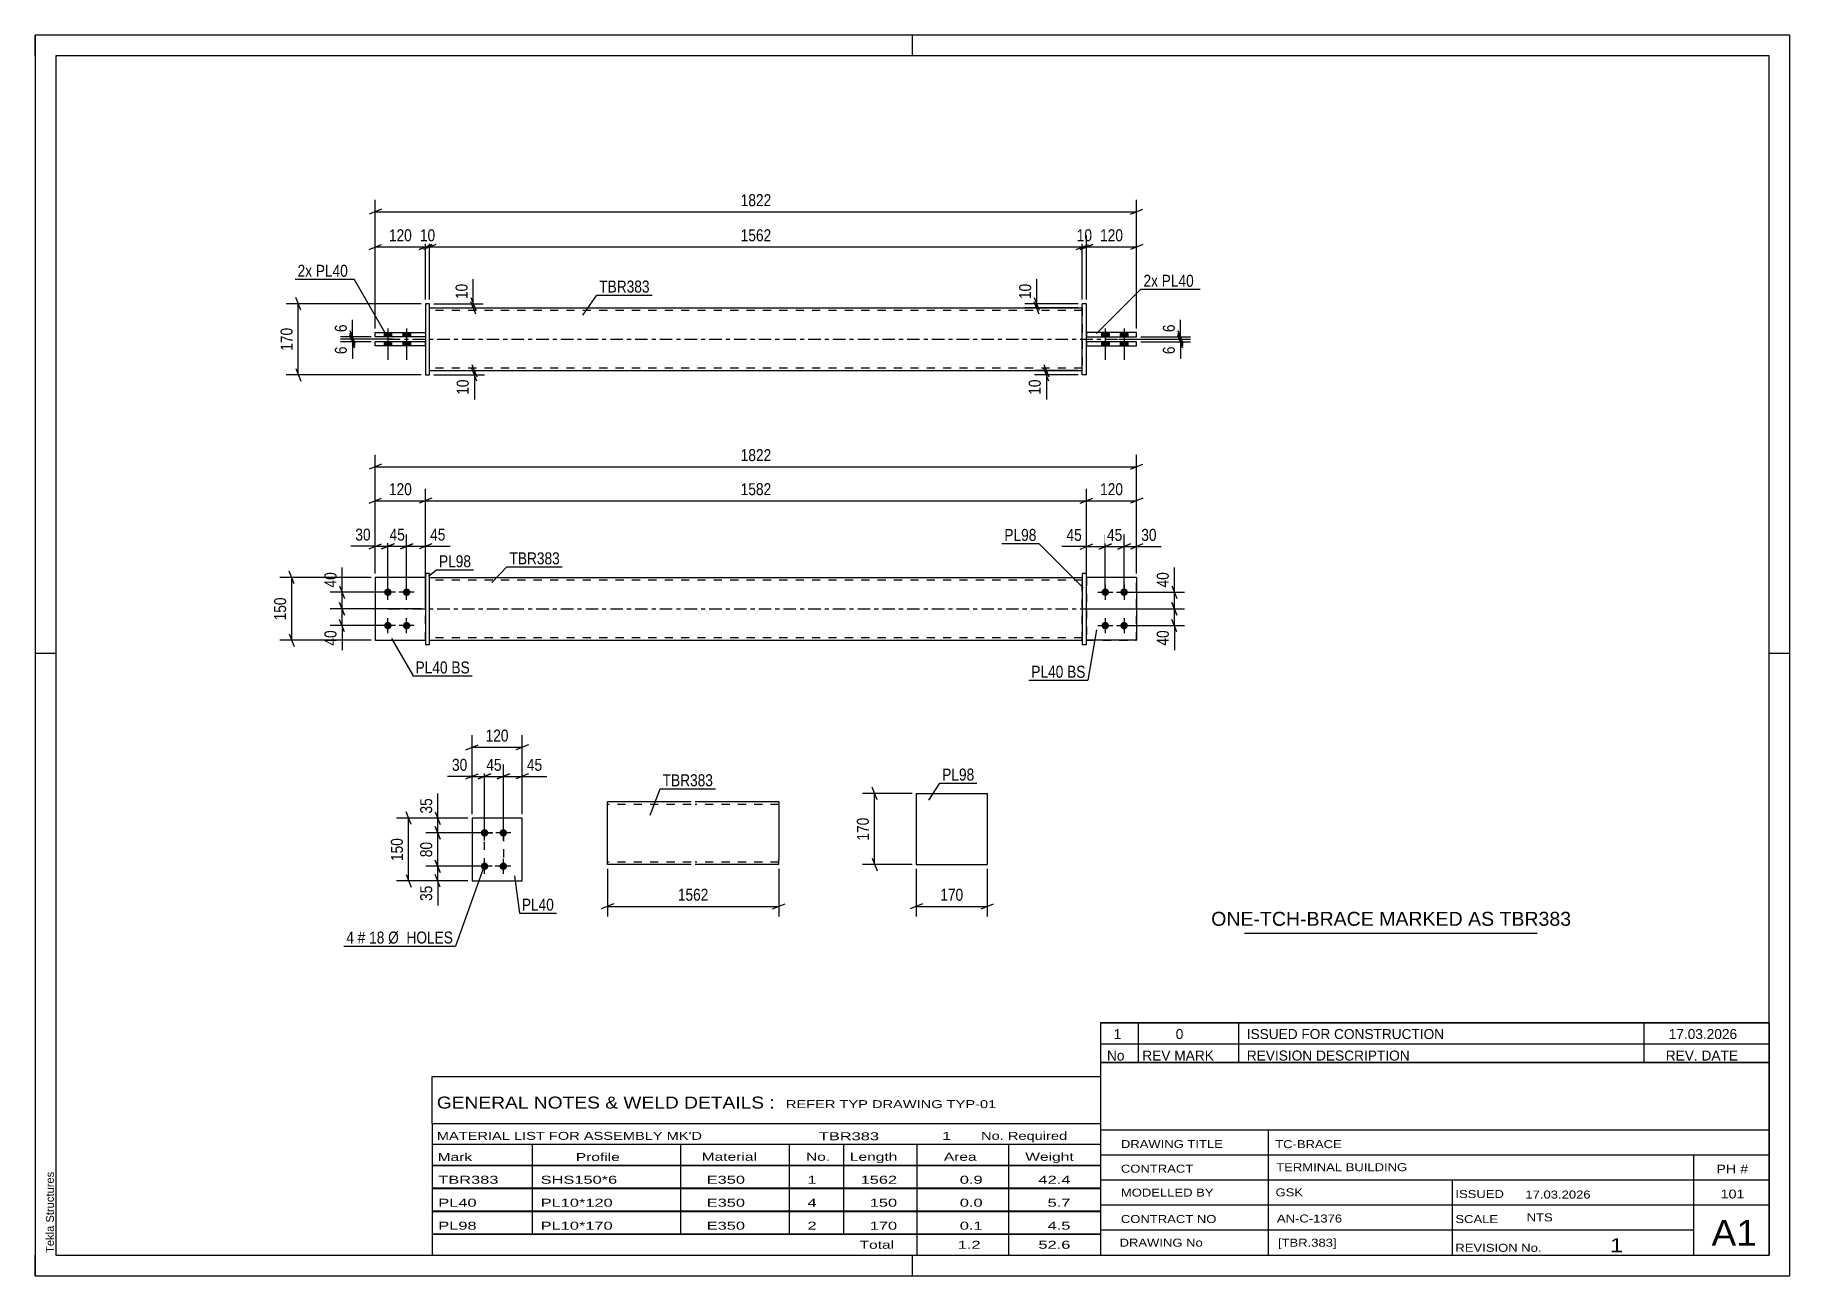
# Model space of a CAD drawing. Header units: millimetres. Extents: x 0 to 420, y 0 to 297.
import ezdxf

# ---------------------------------------------------------------- set-up
doc = ezdxf.new("R2010")
doc.units = ezdxf.units.MM
doc.linetypes.add('DXK_LINE_DOT2', pattern=[3.9198, 1.9599, -1.9599])
doc.linetypes.add('DXK_LINE_DOT3', pattern=[5.9187, 2.979, -0.9799, 0.9799, -0.9799])
doc.styles.add('Arial', font='ARIAL.TTF', dxfattribs={"height": 0.2})
doc.styles.add('Arial Narrow', font='ARIALN.TTF', dxfattribs={"height": 0.2})

# ---------------------------------------------------------------- blocks, each defined once
blk = doc.blocks.new('Unknown-580569958-1163')
at = {"color": 5, "linetype": 'Continuous'}
for p, q in [((420, 297), (0, 297)), ((0, 297), (0, 0)), ((0, 292), (0, 297)), ((210, 292), (210, 297)), ((420, 0), (420, 297)), ((415, 292), (5, 292)), ((5, 292), (5, 5)), ((415, 5), (415, 292)), ((5, 149), (0, 149)), ((420, 149), (415, 149)), ((0, 0), (0, 5)), ((5, 5), (415, 5)), ((210, 0), (210, 5)), ((0, 0), (420, 0))]:
    blk.add_line(p, q, dxfattribs=at)
at = {"color": 174, "linetype": 'Continuous', "style": 'Arial'}
blk.add_text('Tekla Structures', height=1.9102, rotation=90, dxfattribs=at).set_placement((4.5, 5.5))
blk = doc.blocks.new('Part-580569958-1818 - 1792')
at = {"color": 7, "linetype": 'DXK_LINE_DOT2'}
for p, q in [((93.43, 167.15), (81.43, 167.15)), ((81.43, 167.15), (81.43, 152.15)), ((93.43, 152.15), (93.43, 167.15)), ((81.43, 152.15), (93.43, 152.15))]:
    blk.add_line(p, q, dxfattribs=at)
blk = doc.blocks.new('Part-580569958-1803 - 1792')
at = {"color": 7, "linetype": 'DXK_LINE_DOT2'}
for p, q in [((263.64, 167.15), (251.64, 167.15)), ((251.64, 167.15), (251.64, 152.15)), ((263.64, 152.15), (263.64, 167.15)), ((251.64, 152.15), (263.64, 152.15))]:
    blk.add_line(p, q, dxfattribs=at)
blk = doc.blocks.new('Bolt-580569958-1795 - 1792')
at = {"linetype": 'Continuous'}
for points in [[(256.14, 164.55, -1), (256.14, 162.75, -1)], [(260.64, 164.55, -1), (260.64, 162.75, -1)], [(256.14, 156.55, -1), (256.14, 154.75, -1)], [(260.64, 156.55, -1), (260.64, 154.75, -1)]]:
    blk.add_hatch(color=1, dxfattribs=at).paths.add_polyline_path(points)
at = {"color": 1, "linetype": 'Continuous'}
for p, q in [((256.14, 165.45), (256.14, 161.85)), ((260.64, 165.45), (260.64, 161.85)), ((254.34, 163.65), (257.94, 163.65)), ((258.84, 163.65), (262.44, 163.65)), ((254.34, 155.65), (257.94, 155.65)), ((256.14, 157.45), (256.14, 153.85)), ((258.84, 155.65), (262.44, 155.65)), ((260.64, 157.45), (260.64, 153.85))]:
    blk.add_line(p, q, dxfattribs=at)
blk = doc.blocks.new('Bolt-580569958-1798 - 1792')
at = {"linetype": 'Continuous'}
for points in [[(84.43, 162.75, -1), (84.43, 164.55, -1)], [(88.93, 162.75, -1), (88.93, 164.55, -1)], [(84.43, 154.75, -1), (84.43, 156.55, -1)], [(88.93, 154.75, -1), (88.93, 156.55, -1)]]:
    blk.add_hatch(color=1, dxfattribs=at).paths.add_polyline_path(points)
at = {"color": 1, "linetype": 'Continuous'}
for p, q in [((84.43, 161.85), (84.43, 165.45)), ((88.93, 161.85), (88.93, 165.45)), ((86.23, 163.65), (82.63, 163.65)), ((90.73, 163.65), (87.13, 163.65)), ((86.23, 155.65), (82.63, 155.65)), ((84.43, 153.85), (84.43, 157.45)), ((90.73, 155.65), (87.13, 155.65)), ((88.93, 153.85), (88.93, 157.45))]:
    blk.add_line(p, q, dxfattribs=at)
blk = doc.blocks.new('Part-580569958-1808 - 1792')
at = {"color": 2, "linetype": 'Continuous'}
for p, q in [((263.64, 167.15), (251.64, 167.15)), ((263.64, 167.15), (263.64, 152.15)), ((263.64, 152.15), (251.64, 152.15))]:
    blk.add_line(p, q, dxfattribs=at)
at = {"color": 7, "linetype": 'DXK_LINE_DOT2'}
blk.add_line((251.64, 167.15), (251.64, 152.15), dxfattribs=at)
blk = doc.blocks.new('Part-580569958-1813 - 1792')
at = {"color": 2, "linetype": 'Continuous'}
for p, q in [((251.64, 168.15), (250.64, 168.15)), ((250.64, 168.15), (250.64, 151.15)), ((251.64, 151.15), (251.64, 168.15)), ((250.64, 151.15), (251.64, 151.15))]:
    blk.add_line(p, q, dxfattribs=at)
blk = doc.blocks.new('Part-580569958-1823 - 1792')
at = {"color": 2, "linetype": 'Continuous'}
for p, q in [((93.43, 167.15), (81.43, 167.15)), ((81.43, 167.15), (81.43, 152.15)), ((81.43, 152.15), (93.43, 152.15))]:
    blk.add_line(p, q, dxfattribs=at)
at = {"color": 7, "linetype": 'DXK_LINE_DOT2'}
blk.add_line((93.43, 152.15), (93.43, 167.15), dxfattribs=at)
blk = doc.blocks.new('Part-580569958-1828 - 1792')
at = {"color": 2, "linetype": 'Continuous'}
for p, q in [((94.43, 168.15), (93.43, 168.15)), ((93.43, 168.15), (93.43, 151.15)), ((94.43, 151.15), (94.43, 168.15)), ((93.43, 151.15), (94.43, 151.15))]:
    blk.add_line(p, q, dxfattribs=at)
blk = doc.blocks.new('Part-580569958-1833 - 1792')
at = {"color": 2, "linetype": 'Continuous'}
for p, q in [((94.43, 167.15), (250.64, 167.15)), ((94.43, 152.15), (250.64, 152.15))]:
    blk.add_line(p, q, dxfattribs=at)
at = {"color": 7, "linetype": 'DXK_LINE_DOT2'}
for p, q in [((94.43, 152.15), (94.43, 167.15)), ((250.64, 166.55), (94.43, 166.55)), ((250.64, 152.15), (250.64, 167.15)), ((250.64, 152.75), (94.43, 152.75))]:
    blk.add_line(p, q, dxfattribs=at)
at = {"color": 7, "linetype": 'DXK_LINE_DOT3'}
blk.add_line((84.43, 159.65), (260.64, 159.65), dxfattribs=at)
blk = doc.blocks.new('Part-580569958-2108 - 2086')
at = {"color": 2, "linetype": 'Continuous'}
for p, q in [((93.43, 223.59), (81.43, 223.59)), ((81.43, 222.59), (81.43, 223.59)), ((93.43, 222.59), (81.43, 222.59))]:
    blk.add_line(p, q, dxfattribs=at)
at = {"color": 7, "linetype": 'DXK_LINE_DOT2'}
blk.add_line((93.43, 222.59), (93.43, 223.59), dxfattribs=at)
blk = doc.blocks.new('Part-580569958-2092 - 2086')
at = {"color": 2, "linetype": 'Continuous'}
for p, q in [((263.64, 225.79), (251.64, 225.79)), ((251.64, 224.79), (263.64, 224.79)), ((263.64, 224.79), (263.64, 225.79))]:
    blk.add_line(p, q, dxfattribs=at)
at = {"color": 7, "linetype": 'DXK_LINE_DOT2'}
blk.add_line((251.64, 225.79), (251.64, 224.79), dxfattribs=at)
blk = doc.blocks.new('Part-580569958-2097 - 2086')
at = {"color": 2, "linetype": 'Continuous'}
for p, q in [((263.64, 223.59), (251.64, 223.59)), ((263.64, 222.59), (263.64, 223.59)), ((251.64, 222.59), (263.64, 222.59))]:
    blk.add_line(p, q, dxfattribs=at)
at = {"color": 7, "linetype": 'DXK_LINE_DOT2'}
blk.add_line((251.64, 223.59), (251.64, 222.59), dxfattribs=at)
blk = doc.blocks.new('Part-580569958-2114 - 2086')
at = {"color": 2, "linetype": 'Continuous'}
for p, q in [((94.43, 231.69), (250.64, 231.69)), ((94.43, 216.69), (250.64, 216.69))]:
    blk.add_line(p, q, dxfattribs=at)
at = {"color": 7, "linetype": 'DXK_LINE_DOT2'}
for p, q in [((94.43, 216.69), (94.43, 231.69)), ((250.64, 231.09), (94.43, 231.09)), ((250.64, 231.69), (250.64, 216.69)), ((250.64, 217.29), (94.43, 217.29))]:
    blk.add_line(p, q, dxfattribs=at)
at = {"color": 7, "linetype": 'DXK_LINE_DOT3'}
blk.add_line((84.43, 224.19), (260.64, 224.19), dxfattribs=at)
blk = doc.blocks.new('Part-580569958-2098 - 2086')
at = {"color": 2, "linetype": 'Continuous'}
for p, q in [((251.64, 232.69), (250.64, 232.69)), ((250.64, 215.69), (250.64, 232.69)), ((251.64, 215.69), (251.64, 232.69)), ((251.64, 215.69), (250.64, 215.69))]:
    blk.add_line(p, q, dxfattribs=at)
blk = doc.blocks.new('Part-580569958-2103 - 2086')
at = {"color": 2, "linetype": 'Continuous'}
for p, q in [((81.43, 225.79), (93.43, 225.79)), ((81.43, 224.79), (81.43, 225.79)), ((93.43, 224.79), (81.43, 224.79))]:
    blk.add_line(p, q, dxfattribs=at)
at = {"color": 7, "linetype": 'DXK_LINE_DOT2'}
blk.add_line((93.43, 225.79), (93.43, 224.79), dxfattribs=at)
blk = doc.blocks.new('Part-580569958-2109 - 2086')
at = {"color": 2, "linetype": 'Continuous'}
for p, q in [((94.43, 232.69), (93.43, 232.69)), ((93.43, 232.69), (93.43, 215.69)), ((94.43, 215.69), (94.43, 232.69)), ((93.43, 215.69), (94.43, 215.69))]:
    blk.add_line(p, q, dxfattribs=at)
blk = doc.blocks.new('Bolt-580569958-2115 - 2086')
at = {"linetype": 'Continuous'}
for points in [[(257.04, 225.79), (255.24, 225.79), (255.24, 224.79), (257.04, 224.79)], [(257.04, 225.79), (255.24, 225.79), (255.24, 224.79), (257.04, 224.79)], [(257.04, 223.59), (255.24, 223.59), (255.24, 222.59), (257.04, 222.59)], [(257.04, 223.59), (255.24, 223.59), (255.24, 222.59), (257.04, 222.59)], [(261.54, 225.79), (259.74, 225.79), (259.74, 224.79), (261.54, 224.79)], [(261.54, 225.79), (259.74, 225.79), (259.74, 224.79), (261.54, 224.79)], [(261.54, 223.59), (259.74, 223.59), (259.74, 222.59), (261.54, 222.59)], [(261.54, 223.59), (259.74, 223.59), (259.74, 222.59), (261.54, 222.59)]]:
    blk.add_hatch(color=1, dxfattribs=at).paths.add_polyline_path(points)
at = {"color": 1, "linetype": 'Continuous'}
for p, q in [((255.24, 225.79), (255.24, 224.79)), ((255.24, 225.79), (255.24, 224.79)), ((255.24, 223.59), (255.24, 222.59)), ((255.24, 223.59), (255.24, 222.59)), ((256.14, 226.79), (256.14, 219.29)), ((256.14, 226.79), (256.14, 219.29)), ((257.04, 225.79), (257.04, 224.79)), ((257.04, 225.79), (257.04, 224.79)), ((257.04, 223.59), (257.04, 222.59)), ((257.04, 223.59), (257.04, 222.59)), ((259.74, 225.79), (259.74, 224.79)), ((259.74, 225.79), (259.74, 224.79)), ((259.74, 223.59), (259.74, 222.59)), ((259.74, 223.59), (259.74, 222.59)), ((260.64, 226.79), (260.64, 219.29)), ((260.64, 226.79), (260.64, 219.29)), ((261.54, 225.79), (261.54, 224.79)), ((261.54, 225.79), (261.54, 224.79)), ((261.54, 223.59), (261.54, 222.59)), ((261.54, 223.59), (261.54, 222.59))]:
    blk.add_line(p, q, dxfattribs=at)
blk = doc.blocks.new('Bolt-580569958-2116 - 2086')
at = {"linetype": 'Continuous'}
for points in [[(83.53, 224.79), (85.33, 224.79), (85.33, 225.79), (83.53, 225.79)], [(83.53, 224.79), (85.33, 224.79), (85.33, 225.79), (83.53, 225.79)], [(83.53, 222.59), (85.33, 222.59), (85.33, 223.59), (83.53, 223.59)], [(83.53, 222.59), (85.33, 222.59), (85.33, 223.59), (83.53, 223.59)], [(88.03, 224.79), (89.83, 224.79), (89.83, 225.79), (88.03, 225.79)], [(88.03, 224.79), (89.83, 224.79), (89.83, 225.79), (88.03, 225.79)], [(88.03, 222.59), (89.83, 222.59), (89.83, 223.59), (88.03, 223.59)], [(88.03, 222.59), (89.83, 222.59), (89.83, 223.59), (88.03, 223.59)]]:
    blk.add_hatch(color=1, dxfattribs=at).paths.add_polyline_path(points)
at = {"color": 1, "linetype": 'Continuous'}
for p, q in [((83.53, 225.79), (83.53, 224.79)), ((83.53, 225.79), (83.53, 224.79)), ((83.53, 223.59), (83.53, 222.59)), ((83.53, 223.59), (83.53, 222.59)), ((84.43, 226.79), (84.43, 219.29)), ((84.43, 226.79), (84.43, 219.29)), ((85.33, 225.79), (85.33, 224.79)), ((85.33, 225.79), (85.33, 224.79)), ((85.33, 223.59), (85.33, 222.59)), ((85.33, 223.59), (85.33, 222.59)), ((88.03, 225.79), (88.03, 224.79)), ((88.03, 225.79), (88.03, 224.79)), ((88.03, 223.59), (88.03, 222.59)), ((88.03, 223.59), (88.03, 222.59)), ((88.93, 226.79), (88.93, 219.29)), ((88.93, 226.79), (88.93, 219.29)), ((89.83, 225.79), (89.83, 224.79)), ((89.83, 225.79), (89.83, 224.79)), ((89.83, 223.59), (89.83, 222.59)), ((89.83, 223.59), (89.83, 222.59))]:
    blk.add_line(p, q, dxfattribs=at)
blk = doc.blocks.new('Bolt-580569958-1445 - 1411')
at = {"linetype": 'Continuous'}
for points in [[(107.57, 105.15, -1), (107.57, 106.95, -1)], [(112.07, 105.15, -1), (112.07, 106.95, -1)], [(107.57, 97.15, -1), (107.57, 98.95, -1)], [(112.07, 97.15, -1), (112.07, 98.95, -1)]]:
    blk.add_hatch(color=1, dxfattribs=at).paths.add_polyline_path(points)
at = {"color": 1, "linetype": 'Continuous'}
for p, q in [((109.37, 106.05), (105.77, 106.05)), ((107.57, 104.25), (107.57, 107.85)), ((113.87, 106.05), (110.27, 106.05)), ((112.07, 104.25), (112.07, 107.85)), ((109.37, 98.05), (105.77, 98.05)), ((107.57, 96.25), (107.57, 99.85)), ((113.87, 98.05), (110.27, 98.05)), ((112.07, 96.25), (112.07, 99.85))]:
    blk.add_line(p, q, dxfattribs=at)
blk = doc.blocks.new('Part-580569958-1460 - 1411')
at = {"color": 2, "linetype": 'Continuous'}
for p, q in [((116.57, 109.55), (104.57, 109.55)), ((104.57, 109.55), (104.57, 94.55)), ((116.57, 94.55), (116.57, 109.55)), ((104.57, 94.55), (116.57, 94.55))]:
    blk.add_line(p, q, dxfattribs=at)
blk = doc.blocks.new('Part-580569958-1391 - 1375')
at = {"color": 2, "linetype": 'Continuous'}
for p, q in [((210.91, 115.45), (210.91, 98.45)), ((210.91, 115.45), (227.91, 115.45)), ((227.91, 115.45), (227.91, 98.45)), ((210.91, 98.45), (227.91, 98.45))]:
    blk.add_line(p, q, dxfattribs=at)
blk = doc.blocks.new('Part-580569958-1273 - 1255')
at = {"color": 2, "linetype": 'Continuous'}
for p, q in [((157, 113.46), (137, 113.46)), ((137, 98.55), (137, 113.46)), ((178, 113.46), (158, 113.46)), ((178, 113.46), (178, 99.66)), ((137, 98.46), (137, 98.55)), ((157, 98.46), (137, 98.46)), ((178, 98.46), (158, 98.46)), ((178, 98.46), (178, 99.66))]:
    blk.add_line(p, q, dxfattribs=at)
at = {"color": 7, "linetype": 'DXK_LINE_DOT2'}
for p, q in [((157, 112.86), (137, 112.86)), ((178, 112.86), (158, 112.86)), ((178, 112.86), (178, 112.81)), ((178, 112.81), (178, 112.86)), ((178, 112.72), (178, 112.81)), ((178, 112.81), (178, 112.72)), ((137, 99.06), (137, 99.1)), ((157, 99.06), (137, 99.06)), ((178, 99.06), (158, 99.06)), ((178, 99.1), (178, 99.43)), ((178, 99.06), (178, 99.1))]:
    blk.add_line(p, q, dxfattribs=at)
blk = doc.blocks.new('Rectangle-580569958-1569 - 1411')
at = {"color": 1, "linetype": 'DXK_LINE_DOT2'}
blk.add_lwpolyline([(107.57, 106.05), (112.07, 106.05), (112.07, 98.05), (107.57, 98.05), (107.57, 106.05)], close=True, dxfattribs=at)
blk = doc.blocks.new('StraightDimension-580569958-2010 - 1792')
at = {"color": 7, "linetype": 'Continuous'}
for p, q in [((251.64, 168.15), (251.64, 177.44)), ((256.14, 164.65), (256.14, 177.44)), ((250.14, 173.99), (253.14, 175.19)), ((251.64, 174.59), (256.14, 174.59)), ((257.64, 175.19), (254.64, 173.99))]:
    blk.add_line(p, q, dxfattribs=at)
at = {"color": 0}
blk.add_wipeout([(251.11, 175.34), (251.11, 179.54), (246.26, 179.54), (246.26, 175.34)], dxfattribs=at)
at = {"color": 7, "linetype": 'Continuous'}
blk.add_line((251.64, 174.59), (245.73, 174.59), dxfattribs=at)
blk.add_line((251.64, 174.59), (245.73, 174.59), dxfattribs=at)
at = {"color": 3, "style": 'Arial Narrow'}
blk.add_text('45', height=2.863, dxfattribs=at).set_placement((246.86, 175.94))
blk = doc.blocks.new('StraightDimension-580569958-1990 - 1792')
at = {"color": 7, "linetype": 'Continuous'}
for p, q in [((82.93, 194.28), (79.93, 193.08)), ((81.43, 168.15), (81.43, 196.53)), ((81.43, 193.68), (263.64, 193.68)), ((262.14, 193.08), (265.14, 194.28)), ((263.64, 168.15), (263.64, 196.53))]:
    blk.add_line(p, q, dxfattribs=at)
at = {"color": 0}
blk.add_wipeout([(176.79, 194.43), (176.79, 198.63), (168.28, 198.63), (168.28, 194.43)], dxfattribs=at)
at = {"color": 3, "style": 'Arial Narrow'}
blk.add_text('1822', height=2.863, dxfattribs=at).set_placement((168.88, 195.03))
blk = doc.blocks.new('StraightDimension-580569958-1936 - 1792')
at = {"color": 7, "linetype": 'Continuous'}
for p, q in [((94.93, 186.13), (91.93, 184.93)), ((93.43, 160.65), (93.43, 188.38)), ((93.43, 185.53), (251.64, 185.53)), ((250.14, 184.93), (253.14, 186.13)), ((251.64, 168.15), (251.64, 188.38))]:
    blk.add_line(p, q, dxfattribs=at)
at = {"color": 0}
blk.add_wipeout([(176.79, 186.28), (176.79, 190.48), (168.28, 190.48), (168.28, 186.28)], dxfattribs=at)
at = {"color": 3, "style": 'Arial Narrow'}
blk.add_text('1582', height=2.863, dxfattribs=at).set_placement((168.88, 186.88))
blk = doc.blocks.new('StraightDimension-580569958-1951 - 1792')
at = {"color": 7, "linetype": 'Continuous'}
for p, q in [((250.14, 184.93), (253.14, 186.13)), ((251.64, 168.15), (251.64, 188.38)), ((251.64, 185.53), (263.64, 185.53)), ((265.14, 186.13), (262.14, 184.93)), ((263.64, 168.15), (263.64, 188.38))]:
    blk.add_line(p, q, dxfattribs=at)
at = {"color": 0}
blk.add_wipeout([(260.98, 186.28), (260.98, 190.48), (254.3, 190.48), (254.3, 186.28)], dxfattribs=at)
at = {"color": 3, "style": 'Arial Narrow'}
blk.add_text('120', height=2.863, dxfattribs=at).set_placement((254.9, 186.88))
blk = doc.blocks.new('StraightDimension-580569958-2026 - 1792')
at = {"color": 7, "linetype": 'Continuous'}
for p, q in [((256.14, 164.65), (256.14, 177.44)), ((260.64, 164.65), (260.64, 177.44)), ((254.64, 173.99), (257.64, 175.19)), ((256.14, 174.59), (260.64, 174.59)), ((262.14, 175.19), (259.14, 173.99))]:
    blk.add_line(p, q, dxfattribs=at)
at = {"color": 0}
blk.add_wipeout([(260.82, 175.34), (260.82, 179.54), (255.96, 179.54), (255.96, 175.34)], dxfattribs=at)
at = {"color": 3, "style": 'Arial Narrow'}
blk.add_text('45', height=2.863, dxfattribs=at).set_placement((256.56, 175.94))
blk = doc.blocks.new('StraightDimension-580569958-1836 - 1792')
at = {"color": 7, "linetype": 'Continuous'}
for p, q in [((92.43, 159.65), (70.62, 159.65)), ((72.87, 161.15), (74.07, 158.15)), ((73.47, 155.65), (73.47, 159.65)), ((83.43, 155.65), (70.62, 155.65)), ((74.07, 154.15), (72.87, 157.15))]:
    blk.add_line(p, q, dxfattribs=at)
at = {"color": 0}
blk.add_wipeout([(72.72, 155.13), (68.52, 155.13), (68.52, 150.27), (72.72, 150.27)], dxfattribs=at)
at = {"color": 7, "linetype": 'Continuous'}
blk.add_line((73.47, 155.65), (73.47, 149.75), dxfattribs=at)
blk.add_line((73.47, 155.65), (73.47, 149.75), dxfattribs=at)
at = {"color": 3, "style": 'Arial Narrow'}
blk.add_text('40', height=2.863, rotation=90.0002, dxfattribs=at).set_placement((72.12, 150.87))
blk = doc.blocks.new('StraightDimension-580569958-1845 - 1792')
at = {"color": 7, "linetype": 'Continuous'}
for p, q in [((72.87, 165.15), (74.07, 162.15)), ((83.43, 163.65), (70.62, 163.65)), ((92.43, 159.65), (70.62, 159.65)), ((74.07, 158.15), (72.87, 161.15)), ((73.47, 159.65), (73.47, 163.65))]:
    blk.add_line(p, q, dxfattribs=at)
at = {"color": 0}
blk.add_wipeout([(72.72, 169.04), (68.52, 169.04), (68.52, 164.18), (72.72, 164.18)], dxfattribs=at)
at = {"color": 7, "linetype": 'Continuous'}
blk.add_line((73.47, 163.65), (73.47, 169.56), dxfattribs=at)
blk.add_line((73.47, 163.65), (73.47, 169.56), dxfattribs=at)
at = {"color": 3, "style": 'Arial Narrow'}
blk.add_text('40', height=2.863, rotation=90.0002, dxfattribs=at).set_placement((72.12, 164.78))
blk = doc.blocks.new('StraightDimension-580569958-1855 - 1792')
at = {"color": 7, "linetype": 'Continuous'}
for p, q in [((62.02, 165.65), (60.82, 168.65)), ((80.43, 167.15), (58.57, 167.15)), ((61.42, 152.15), (61.42, 167.15)), ((80.43, 152.15), (58.57, 152.15)), ((60.82, 153.65), (62.02, 150.65))]:
    blk.add_line(p, q, dxfattribs=at)
at = {"color": 0}
blk.add_wipeout([(60.67, 163), (56.47, 163), (56.47, 156.31), (60.67, 156.31)], dxfattribs=at)
at = {"color": 3, "style": 'Arial Narrow'}
blk.add_text('150', height=2.863, rotation=90.0002, dxfattribs=at).set_placement((60.07, 156.91))
blk = doc.blocks.new('StraightDimension-580569958-1875 - 1792')
at = {"color": 7, "linetype": 'Continuous'}
for p, q in [((81.43, 168.15), (81.43, 177.5)), ((84.43, 164.65), (84.43, 177.5)), ((79.93, 174.05), (82.93, 175.25)), ((81.43, 174.65), (84.43, 174.65)), ((85.93, 175.25), (82.93, 174.05))]:
    blk.add_line(p, q, dxfattribs=at)
at = {"color": 0}
blk.add_wipeout([(80.91, 175.4), (80.91, 179.6), (76.05, 179.6), (76.05, 175.4)], dxfattribs=at)
at = {"color": 7, "linetype": 'Continuous'}
blk.add_line((81.43, 174.65), (75.53, 174.65), dxfattribs=at)
blk.add_line((81.43, 174.65), (75.53, 174.65), dxfattribs=at)
at = {"color": 3, "style": 'Arial Narrow'}
blk.add_text('30', height=2.863, dxfattribs=at).set_placement((76.65, 176))
blk = doc.blocks.new('StraightDimension-580569958-1891 - 1792')
at = {"color": 7, "linetype": 'Continuous'}
for p, q in [((84.43, 164.65), (84.43, 177.5)), ((88.93, 164.65), (88.93, 177.5)), ((82.93, 174.05), (85.93, 175.25)), ((84.43, 174.65), (88.93, 174.65)), ((90.43, 175.25), (87.43, 174.05))]:
    blk.add_line(p, q, dxfattribs=at)
at = {"color": 0}
blk.add_wipeout([(89.11, 175.4), (89.11, 179.6), (84.25, 179.6), (84.25, 175.4)], dxfattribs=at)
at = {"color": 3, "style": 'Arial Narrow'}
blk.add_text('45', height=2.863, dxfattribs=at).set_placement((84.85, 176))
blk = doc.blocks.new('StraightDimension-580569958-1904 - 1792')
at = {"color": 7, "linetype": 'Continuous'}
for p, q in [((88.93, 164.65), (88.93, 177.5)), ((93.43, 168.15), (93.43, 177.5)), ((87.43, 174.05), (90.43, 175.25)), ((88.93, 174.65), (93.43, 174.65)), ((94.93, 175.25), (91.93, 174.05))]:
    blk.add_line(p, q, dxfattribs=at)
at = {"color": 0}
blk.add_wipeout([(98.81, 175.4), (98.81, 179.6), (93.96, 179.6), (93.96, 175.4)], dxfattribs=at)
at = {"color": 7, "linetype": 'Continuous'}
blk.add_line((93.43, 174.65), (99.34, 174.65), dxfattribs=at)
blk.add_line((93.43, 174.65), (99.34, 174.65), dxfattribs=at)
at = {"color": 3, "style": 'Arial Narrow'}
blk.add_text('45', height=2.863, dxfattribs=at).set_placement((94.56, 176))
blk = doc.blocks.new('StraightDimension-580569958-1921 - 1792')
at = {"color": 7, "linetype": 'Continuous'}
for p, q in [((79.93, 184.93), (82.93, 186.13)), ((81.43, 168.15), (81.43, 188.38)), ((81.43, 185.53), (93.43, 185.53)), ((94.93, 186.13), (91.93, 184.93)), ((93.43, 160.65), (93.43, 188.38))]:
    blk.add_line(p, q, dxfattribs=at)
at = {"color": 0}
blk.add_wipeout([(90.77, 186.28), (90.77, 190.48), (84.09, 190.48), (84.09, 186.28)], dxfattribs=at)
at = {"color": 3, "style": 'Arial Narrow'}
blk.add_text('120', height=2.863, dxfattribs=at).set_placement((84.69, 186.88))
blk = doc.blocks.new('StraightDimension-580569958-1971 - 1792')
at = {"color": 7, "linetype": 'Continuous'}
for p, q in [((272.08, 165.15), (273.28, 162.15)), ((252.64, 159.65), (275.08, 159.65)), ((261.64, 163.65), (275.08, 163.65)), ((273.28, 158.15), (272.08, 161.15)), ((272.68, 159.65), (272.68, 163.65))]:
    blk.add_line(p, q, dxfattribs=at)
at = {"color": 0}
blk.add_wipeout([(271.93, 169.04), (267.73, 169.04), (267.73, 164.18), (271.93, 164.18)], dxfattribs=at)
at = {"color": 7, "linetype": 'Continuous'}
blk.add_line((272.68, 163.65), (272.68, 169.56), dxfattribs=at)
blk.add_line((272.68, 163.65), (272.68, 169.56), dxfattribs=at)
at = {"color": 3, "style": 'Arial Narrow'}
blk.add_text('40', height=2.863, rotation=90.0002, dxfattribs=at).set_placement((271.33, 164.78))
blk = doc.blocks.new('StraightDimension-580569958-1980 - 1792')
at = {"color": 7, "linetype": 'Continuous'}
for p, q in [((252.64, 159.65), (275.08, 159.65)), ((272.08, 161.15), (273.28, 158.15)), ((272.68, 155.65), (272.68, 159.65)), ((261.64, 155.65), (275.08, 155.65)), ((273.28, 154.15), (272.08, 157.15))]:
    blk.add_line(p, q, dxfattribs=at)
at = {"color": 0}
blk.add_wipeout([(271.93, 155.13), (267.73, 155.13), (267.73, 150.27), (271.93, 150.27)], dxfattribs=at)
at = {"color": 7, "linetype": 'Continuous'}
blk.add_line((272.68, 155.65), (272.68, 149.75), dxfattribs=at)
blk.add_line((272.68, 155.65), (272.68, 149.75), dxfattribs=at)
at = {"color": 3, "style": 'Arial Narrow'}
blk.add_text('40', height=2.863, rotation=90.0002, dxfattribs=at).set_placement((271.33, 150.87))
blk = doc.blocks.new('StraightDimension-580569958-2039 - 1792')
at = {"color": 7, "linetype": 'Continuous'}
for p, q in [((260.64, 164.65), (260.64, 177.44)), ((263.64, 168.15), (263.64, 177.44)), ((259.14, 173.99), (262.14, 175.19)), ((260.64, 174.59), (263.64, 174.59)), ((265.14, 175.19), (262.14, 173.99))]:
    blk.add_line(p, q, dxfattribs=at)
at = {"color": 0}
blk.add_wipeout([(269.02, 175.34), (269.02, 179.54), (264.16, 179.54), (264.16, 175.34)], dxfattribs=at)
at = {"color": 7, "linetype": 'Continuous'}
blk.add_line((263.64, 174.59), (269.55, 174.59), dxfattribs=at)
blk.add_line((263.64, 174.59), (269.55, 174.59), dxfattribs=at)
at = {"color": 3, "style": 'Arial Narrow'}
blk.add_text('30', height=2.863, dxfattribs=at).set_placement((264.76, 175.94))
blk = doc.blocks.new('StraightDimension-580569958-2236 - 2086')
at = {"color": 7, "linetype": 'Continuous'}
for p, q in [((94.43, 233.69), (94.43, 249.15)), ((250.64, 233.69), (250.64, 249.15)), ((95.93, 246.9), (92.93, 245.7)), ((94.43, 246.3), (250.64, 246.3)), ((249.14, 245.7), (252.14, 246.9))]:
    blk.add_line(p, q, dxfattribs=at)
at = {"color": 0}
blk.add_wipeout([(176.79, 247.05), (176.79, 251.25), (168.28, 251.25), (168.28, 247.05)], dxfattribs=at)
at = {"color": 3, "style": 'Arial Narrow'}
blk.add_text('1562', height=2.863, dxfattribs=at).set_placement((168.88, 247.65))
blk = doc.blocks.new('StraightDimension-580569958-2156 - 2086')
at = {"color": 7, "linetype": 'Continuous'}
for p, q in [((92.43, 232.69), (60.12, 232.69)), ((63.57, 231.19), (62.37, 234.19)), ((62.97, 215.69), (62.97, 232.69)), ((92.43, 215.69), (60.12, 215.69)), ((62.37, 217.19), (63.57, 214.19))]:
    blk.add_line(p, q, dxfattribs=at)
at = {"color": 0}
blk.add_wipeout([(62.22, 227.53), (58.02, 227.53), (58.02, 220.85), (62.22, 220.85)], dxfattribs=at)
at = {"color": 3, "style": 'Arial Narrow'}
blk.add_text('170', height=2.863, rotation=90.0002, dxfattribs=at).set_placement((61.62, 221.45))
blk = doc.blocks.new('StraightDimension-580569958-2226 - 2086')
at = {"color": 7, "linetype": 'Continuous'}
for p, q in [((250.64, 233.69), (250.64, 249.15)), ((251.64, 233.69), (251.64, 249.15)), ((249.14, 245.7), (252.14, 246.9)), ((253.14, 246.9), (250.14, 245.7)), ((250.64, 246.3), (251.64, 246.3))]:
    blk.add_line(p, q, dxfattribs=at)
at = {"color": 0}
blk.add_wipeout([(253.57, 247.05), (253.57, 251.25), (248.71, 251.25), (248.71, 247.05)], dxfattribs=at)
at = {"color": 3, "style": 'Arial Narrow'}
blk.add_text('10', height=2.863, dxfattribs=at).set_placement((249.31, 247.65))
blk = doc.blocks.new('StraightDimension-580569958-2167 - 2086')
at = {"color": 7, "linetype": 'Continuous'}
for p, q in [((259.39, 224.19), (276.54, 224.19)), ((264.64, 224.79), (276.54, 224.79)), ((273.54, 226.29), (274.74, 223.29)), ((274.74, 222.69), (273.54, 225.69)), ((274.14, 224.19), (274.14, 224.79))]:
    blk.add_line(p, q, dxfattribs=at)
at = {"color": 0}
blk.add_wipeout([(273.39, 228.34), (269.19, 228.34), (269.19, 225.31), (273.39, 225.31)], dxfattribs=at)
at = {"color": 7, "linetype": 'Continuous'}
blk.add_line((274.14, 224.79), (274.14, 228.87), dxfattribs=at)
blk.add_line((274.14, 224.79), (274.14, 228.87), dxfattribs=at)
at = {"color": 3, "style": 'Arial Narrow'}
blk.add_text('6', height=2.86, rotation=90.0002, dxfattribs=at).set_placement((272.79, 225.91))
blk = doc.blocks.new('StraightDimension-580569958-2133 - 2086')
at = {"color": 7, "linetype": 'Continuous'}
for p, q in [((80.43, 224.79), (73.11, 224.79)), ((85.68, 224.19), (73.11, 224.19)), ((75.36, 226.29), (76.56, 223.29)), ((76.56, 222.69), (75.36, 225.69)), ((75.96, 224.19), (75.96, 224.79))]:
    blk.add_line(p, q, dxfattribs=at)
at = {"color": 0}
blk.add_wipeout([(75.21, 228.34), (71.01, 228.34), (71.01, 225.31), (75.21, 225.31)], dxfattribs=at)
at = {"color": 7, "linetype": 'Continuous'}
blk.add_line((75.96, 224.79), (75.96, 228.87), dxfattribs=at)
blk.add_line((75.96, 224.79), (75.96, 228.87), dxfattribs=at)
at = {"color": 3, "style": 'Arial Narrow'}
blk.add_text('6', height=2.86, rotation=90.0002, dxfattribs=at).set_placement((74.61, 225.91))
blk = doc.blocks.new('StraightDimension-580569958-2145 - 2086')
at = {"color": 7, "linetype": 'Continuous'}
for p, q in [((85.68, 224.19), (73.11, 224.19)), ((80.43, 223.59), (73.11, 223.59)), ((75.36, 225.69), (76.56, 222.69)), ((76.56, 222.09), (75.36, 225.09)), ((75.96, 223.59), (75.96, 224.19))]:
    blk.add_line(p, q, dxfattribs=at)
at = {"color": 0}
blk.add_wipeout([(75.21, 223.06), (71.01, 223.06), (71.01, 220.03), (75.21, 220.03)], dxfattribs=at)
at = {"color": 7, "linetype": 'Continuous'}
blk.add_line((75.96, 223.59), (75.96, 219.51), dxfattribs=at)
blk.add_line((75.96, 223.59), (75.96, 219.51), dxfattribs=at)
at = {"color": 3, "style": 'Arial Narrow'}
blk.add_text('6', height=2.86, rotation=90.0002, dxfattribs=at).set_placement((74.61, 220.63))
blk = doc.blocks.new('StraightDimension-580569958-2176 - 2086')
at = {"color": 7, "linetype": 'Continuous'}
for p, q in [((259.39, 224.19), (276.54, 224.19)), ((264.64, 223.59), (276.54, 223.59)), ((273.54, 225.69), (274.74, 222.69)), ((274.74, 222.09), (273.54, 225.09)), ((274.14, 223.59), (274.14, 224.19))]:
    blk.add_line(p, q, dxfattribs=at)
at = {"color": 0}
blk.add_wipeout([(273.39, 223.06), (269.19, 223.06), (269.19, 220.03), (273.39, 220.03)], dxfattribs=at)
at = {"color": 7, "linetype": 'Continuous'}
blk.add_line((274.14, 223.59), (274.14, 219.51), dxfattribs=at)
blk.add_line((274.14, 223.59), (274.14, 219.51), dxfattribs=at)
at = {"color": 3, "style": 'Arial Narrow'}
blk.add_text('6', height=2.86, rotation=90.0002, dxfattribs=at).set_placement((272.79, 220.63))
blk = doc.blocks.new('StraightDimension-580569958-2185 - 2086')
at = {"color": 7, "linetype": 'Continuous'}
for p, q in [((95.43, 232.69), (107.26, 232.69)), ((95.43, 231.69), (107.26, 231.69)), ((104.26, 234.19), (105.46, 231.19)), ((105.46, 230.19), (104.26, 233.19)), ((104.86, 231.69), (104.86, 232.69))]:
    blk.add_line(p, q, dxfattribs=at)
at = {"color": 0}
blk.add_wipeout([(104.11, 238.07), (99.91, 238.07), (99.91, 233.21), (104.11, 233.21)], dxfattribs=at)
at = {"color": 7, "linetype": 'Continuous'}
blk.add_line((104.86, 232.69), (104.86, 238.59), dxfattribs=at)
blk.add_line((104.86, 232.69), (104.86, 238.59), dxfattribs=at)
at = {"color": 3, "style": 'Arial Narrow'}
blk.add_text('10', height=2.863, rotation=90.0002, dxfattribs=at).set_placement((103.51, 233.81))
blk = doc.blocks.new('StraightDimension-580569958-2196 - 2086')
at = {"color": 7, "linetype": 'Continuous'}
for p, q in [((95.43, 216.69), (107.53, 216.69)), ((95.43, 215.69), (107.53, 215.69)), ((104.53, 218.19), (105.73, 215.19)), ((105.73, 214.19), (104.53, 217.19)), ((105.13, 215.69), (105.13, 216.69))]:
    blk.add_line(p, q, dxfattribs=at)
at = {"color": 0}
blk.add_wipeout([(104.38, 215.16), (100.18, 215.16), (100.18, 210.31), (104.38, 210.31)], dxfattribs=at)
at = {"color": 7, "linetype": 'Continuous'}
blk.add_line((105.13, 215.69), (105.13, 209.78), dxfattribs=at)
blk.add_line((105.13, 215.69), (105.13, 209.78), dxfattribs=at)
at = {"color": 3, "style": 'Arial Narrow'}
blk.add_text('10', height=2.863, rotation=90.0002, dxfattribs=at).set_placement((103.78, 210.91))
blk = doc.blocks.new('StraightDimension-580569958-2206 - 2086')
at = {"color": 7, "linetype": 'Continuous'}
for p, q in [((251.64, 233.69), (251.64, 249.15)), ((263.64, 226.79), (263.64, 249.15)), ((250.14, 245.7), (253.14, 246.9)), ((251.64, 246.3), (263.64, 246.3)), ((265.14, 246.9), (262.14, 245.7))]:
    blk.add_line(p, q, dxfattribs=at)
at = {"color": 0}
blk.add_wipeout([(260.98, 247.05), (260.98, 251.25), (254.3, 251.25), (254.3, 247.05)], dxfattribs=at)
at = {"color": 3, "style": 'Arial Narrow'}
blk.add_text('120', height=2.863, dxfattribs=at).set_placement((254.9, 247.65))
blk = doc.blocks.new('StraightDimension-580569958-2216 - 2086')
at = {"color": 7, "linetype": 'Continuous'}
for p, q in [((81.43, 226.79), (81.43, 249.15)), ((93.43, 233.69), (93.43, 249.15)), ((79.93, 245.7), (82.93, 246.9)), ((81.43, 246.3), (93.43, 246.3)), ((94.93, 246.9), (91.93, 245.7))]:
    blk.add_line(p, q, dxfattribs=at)
at = {"color": 0}
blk.add_wipeout([(90.77, 247.05), (90.77, 251.25), (84.09, 251.25), (84.09, 247.05)], dxfattribs=at)
at = {"color": 3, "style": 'Arial Narrow'}
blk.add_text('120', height=2.863, dxfattribs=at).set_placement((84.69, 247.65))
blk = doc.blocks.new('StraightDimension-580569958-2246 - 2086')
at = {"color": 7, "linetype": 'Continuous'}
for p, q in [((93.43, 233.69), (93.43, 249.15)), ((94.43, 233.69), (94.43, 249.15)), ((91.93, 245.7), (94.93, 246.9)), ((95.93, 246.9), (92.93, 245.7)), ((93.43, 246.3), (94.43, 246.3))]:
    blk.add_line(p, q, dxfattribs=at)
at = {"color": 0}
blk.add_wipeout([(96.36, 247.05), (96.36, 251.25), (91.5, 251.25), (91.5, 247.05)], dxfattribs=at)
at = {"color": 3, "style": 'Arial Narrow'}
blk.add_text('10', height=2.863, dxfattribs=at).set_placement((92.1, 247.65))
blk = doc.blocks.new('StraightDimension-580569958-2257 - 2086')
at = {"color": 7, "linetype": 'Continuous'}
for p, q in [((81.43, 226.79), (81.43, 257.56)), ((263.64, 226.79), (263.64, 257.56)), ((82.93, 255.31), (79.93, 254.11)), ((81.43, 254.71), (263.64, 254.71)), ((262.14, 254.11), (265.14, 255.31))]:
    blk.add_line(p, q, dxfattribs=at)
at = {"color": 0}
blk.add_wipeout([(176.79, 255.46), (176.79, 259.66), (168.28, 259.66), (168.28, 255.46)], dxfattribs=at)
at = {"color": 3, "style": 'Arial Narrow'}
blk.add_text('1822', height=2.863, dxfattribs=at).set_placement((168.88, 256.06))
blk = doc.blocks.new('StraightDimension-580569958-2268 - 2086')
at = {"color": 7, "linetype": 'Continuous'}
for p, q in [((249.64, 232.69), (236.89, 232.69)), ((249.64, 231.69), (236.89, 231.69)), ((239.14, 234.19), (240.34, 231.19)), ((240.34, 230.19), (239.14, 233.19)), ((239.74, 231.69), (239.74, 232.69))]:
    blk.add_line(p, q, dxfattribs=at)
at = {"color": 0}
blk.add_wipeout([(238.99, 238.07), (234.79, 238.07), (234.79, 233.21), (238.99, 233.21)], dxfattribs=at)
at = {"color": 7, "linetype": 'Continuous'}
blk.add_line((239.74, 232.69), (239.74, 238.59), dxfattribs=at)
blk.add_line((239.74, 232.69), (239.74, 238.59), dxfattribs=at)
at = {"color": 3, "style": 'Arial Narrow'}
blk.add_text('10', height=2.863, rotation=90.0002, dxfattribs=at).set_placement((238.39, 233.81))
blk = doc.blocks.new('StraightDimension-580569958-2279 - 2086')
at = {"color": 7, "linetype": 'Continuous'}
for p, q in [((249.64, 216.69), (239.19, 216.69)), ((249.64, 215.69), (239.19, 215.69)), ((241.44, 218.19), (242.64, 215.19)), ((242.64, 214.19), (241.44, 217.19)), ((242.04, 215.69), (242.04, 216.69))]:
    blk.add_line(p, q, dxfattribs=at)
at = {"color": 0}
blk.add_wipeout([(241.29, 215.16), (237.09, 215.16), (237.09, 210.31), (241.29, 210.31)], dxfattribs=at)
at = {"color": 7, "linetype": 'Continuous'}
blk.add_line((242.04, 215.69), (242.04, 209.78), dxfattribs=at)
blk.add_line((242.04, 215.69), (242.04, 209.78), dxfattribs=at)
at = {"color": 3, "style": 'Arial Narrow'}
blk.add_text('10', height=2.863, rotation=90.0002, dxfattribs=at).set_placement((240.69, 210.91))
blk = doc.blocks.new('StraightDimension-580569958-1485 - 1411')
at = {"color": 7, "linetype": 'Continuous'}
for p, q in [((106.57, 98.05), (93.53, 98.05)), ((95.78, 99.55), (96.98, 96.55)), ((96.38, 94.55), (96.38, 98.05)), ((103.57, 94.55), (93.53, 94.55)), ((96.98, 93.05), (95.78, 96.05))]:
    blk.add_line(p, q, dxfattribs=at)
at = {"color": 0}
blk.add_wipeout([(95.63, 94.02), (91.43, 94.02), (91.43, 89.16), (95.63, 89.16)], dxfattribs=at)
at = {"color": 7, "linetype": 'Continuous'}
blk.add_line((96.38, 94.55), (96.38, 88.64), dxfattribs=at)
blk.add_line((96.38, 94.55), (96.38, 88.64), dxfattribs=at)
at = {"color": 3, "style": 'Arial Narrow'}
blk.add_text('35', height=2.863, rotation=90.0002, dxfattribs=at).set_placement((95.03, 89.76))
blk = doc.blocks.new('StraightDimension-580569958-1462 - 1411')
at = {"color": 7, "linetype": 'Continuous'}
for p, q in [((103.57, 109.55), (93.53, 109.55)), ((95.78, 111.05), (96.98, 108.05)), ((96.38, 106.05), (96.38, 109.55)), ((106.57, 106.05), (93.53, 106.05)), ((96.98, 104.55), (95.78, 107.55))]:
    blk.add_line(p, q, dxfattribs=at)
at = {"color": 0}
blk.add_wipeout([(95.63, 114.93), (91.43, 114.93), (91.43, 110.07), (95.63, 110.07)], dxfattribs=at)
at = {"color": 7, "linetype": 'Continuous'}
blk.add_line((96.38, 109.55), (96.38, 115.45), dxfattribs=at)
blk.add_line((96.38, 109.55), (96.38, 115.45), dxfattribs=at)
at = {"color": 3, "style": 'Arial Narrow'}
blk.add_text('35', height=2.863, rotation=90.0002, dxfattribs=at).set_placement((95.03, 110.67))
blk = doc.blocks.new('StraightDimension-580569958-1475 - 1411')
at = {"color": 7, "linetype": 'Continuous'}
for p, q in [((106.57, 106.05), (93.53, 106.05)), ((95.78, 107.55), (96.98, 104.55)), ((96.38, 98.05), (96.38, 106.05)), ((106.57, 98.05), (93.53, 98.05)), ((96.98, 96.55), (95.78, 99.55))]:
    blk.add_line(p, q, dxfattribs=at)
at = {"color": 0}
blk.add_wipeout([(95.63, 104.47), (91.43, 104.47), (91.43, 99.62), (95.63, 99.62)], dxfattribs=at)
at = {"color": 3, "style": 'Arial Narrow'}
blk.add_text('80', height=2.863, rotation=90.0002, dxfattribs=at).set_placement((95.03, 100.22))
blk = doc.blocks.new('StraightDimension-580569958-1499 - 1411')
at = {"color": 7, "linetype": 'Continuous'}
for p, q in [((103.57, 109.55), (86.53, 109.55)), ((89.98, 108.05), (88.78, 111.05)), ((89.38, 94.55), (89.38, 109.55)), ((103.57, 94.55), (86.53, 94.55)), ((88.78, 96.05), (89.98, 93.05))]:
    blk.add_line(p, q, dxfattribs=at)
at = {"color": 0}
blk.add_wipeout([(88.63, 105.39), (84.43, 105.39), (84.43, 98.7), (88.63, 98.7)], dxfattribs=at)
at = {"color": 3, "style": 'Arial Narrow'}
blk.add_text('150', height=2.863, rotation=90.0002, dxfattribs=at).set_placement((88.03, 99.3))
blk = doc.blocks.new('StraightDimension-580569958-1516 - 1411')
at = {"color": 7, "linetype": 'Continuous'}
for p, q in [((104.57, 110.55), (104.57, 122.4)), ((107.57, 107.05), (107.57, 122.4)), ((103.07, 118.95), (106.07, 120.15)), ((104.57, 119.55), (107.57, 119.55)), ((109.07, 120.15), (106.07, 118.95))]:
    blk.add_line(p, q, dxfattribs=at)
at = {"color": 0}
blk.add_wipeout([(104.05, 120.3), (104.05, 124.5), (99.19, 124.5), (99.19, 120.3)], dxfattribs=at)
at = {"color": 7, "linetype": 'Continuous'}
blk.add_line((104.57, 119.55), (98.67, 119.55), dxfattribs=at)
blk.add_line((104.57, 119.55), (98.67, 119.55), dxfattribs=at)
at = {"color": 3, "style": 'Arial Narrow'}
blk.add_text('30', height=2.863, dxfattribs=at).set_placement((99.79, 120.9))
blk = doc.blocks.new('StraightDimension-580569958-1529 - 1411')
at = {"color": 7, "linetype": 'Continuous'}
for p, q in [((107.57, 107.05), (107.57, 122.4)), ((112.07, 107.05), (112.07, 122.4)), ((106.07, 118.95), (109.07, 120.15)), ((107.57, 119.55), (112.07, 119.55)), ((113.57, 120.15), (110.57, 118.95))]:
    blk.add_line(p, q, dxfattribs=at)
at = {"color": 0}
blk.add_wipeout([(112.25, 120.3), (112.25, 124.5), (107.4, 124.5), (107.4, 120.3)], dxfattribs=at)
at = {"color": 3, "style": 'Arial Narrow'}
blk.add_text('45', height=2.863, dxfattribs=at).set_placement((108, 120.9))
blk = doc.blocks.new('StraightDimension-580569958-1539 - 1411')
at = {"color": 7, "linetype": 'Continuous'}
for p, q in [((112.07, 107.05), (112.07, 122.4)), ((116.57, 110.55), (116.57, 122.4)), ((110.57, 118.95), (113.57, 120.15)), ((112.07, 119.55), (116.57, 119.55)), ((118.07, 120.15), (115.07, 118.95))]:
    blk.add_line(p, q, dxfattribs=at)
at = {"color": 0}
blk.add_wipeout([(121.96, 120.3), (121.96, 124.5), (117.1, 124.5), (117.1, 120.3)], dxfattribs=at)
at = {"color": 7, "linetype": 'Continuous'}
blk.add_line((116.57, 119.55), (122.48, 119.55), dxfattribs=at)
blk.add_line((116.57, 119.55), (122.48, 119.55), dxfattribs=at)
at = {"color": 3, "style": 'Arial Narrow'}
blk.add_text('45', height=2.863, dxfattribs=at).set_placement((117.7, 120.9))
blk = doc.blocks.new('StraightDimension-580569958-1553 - 1411')
at = {"color": 7, "linetype": 'Continuous'}
for p, q in [((103.07, 125.95), (106.07, 127.15)), ((104.57, 110.55), (104.57, 129.4)), ((104.57, 126.55), (116.57, 126.55)), ((118.07, 127.15), (115.07, 125.95)), ((116.57, 110.55), (116.57, 129.4))]:
    blk.add_line(p, q, dxfattribs=at)
at = {"color": 0}
blk.add_wipeout([(113.92, 127.3), (113.92, 131.5), (107.23, 131.5), (107.23, 127.3)], dxfattribs=at)
at = {"color": 3, "style": 'Arial Narrow'}
blk.add_text('120', height=2.863, dxfattribs=at).set_placement((107.83, 127.9))
blk = doc.blocks.new('StraightDimension-580569958-1393 - 1375')
at = {"color": 7, "linetype": 'Continuous'}
for p, q in [((210.91, 97.45), (210.91, 86.05)), ((227.91, 97.45), (227.91, 86.05)), ((212.41, 89.05), (209.41, 87.85)), ((210.91, 88.45), (227.91, 88.45)), ((226.41, 87.85), (229.41, 89.05))]:
    blk.add_line(p, q, dxfattribs=at)
at = {"color": 0}
blk.add_wipeout([(222.75, 89.2), (222.75, 93.4), (216.06, 93.4), (216.06, 89.2)], dxfattribs=at)
at = {"color": 3, "style": 'Arial Narrow'}
blk.add_text('170', height=2.863, dxfattribs=at).set_placement((216.66, 89.8))
blk = doc.blocks.new('StraightDimension-580569958-1398 - 1375')
at = {"color": 7, "linetype": 'Continuous'}
for p, q in [((209.91, 115.45), (198.06, 115.45)), ((201.51, 113.95), (200.31, 116.95)), ((200.91, 98.45), (200.91, 115.45)), ((209.91, 98.45), (198.06, 98.45)), ((200.31, 99.95), (201.51, 96.95))]:
    blk.add_line(p, q, dxfattribs=at)
at = {"color": 0}
blk.add_wipeout([(200.16, 110.29), (195.96, 110.29), (195.96, 103.6), (200.16, 103.6)], dxfattribs=at)
at = {"color": 3, "style": 'Arial Narrow'}
blk.add_text('170', height=2.863, rotation=90.0002, dxfattribs=at).set_placement((199.56, 104.2))
blk = doc.blocks.new('StraightDimension-580569958-1354 - 1255')
at = {"color": 7, "linetype": 'Continuous'}
for p, q in [((137, 97.46), (137, 86.06)), ((178, 97.46), (178, 86.06)), ((138.5, 89.06), (135.5, 87.86)), ((137, 88.46), (178, 88.46)), ((176.5, 87.86), (179.5, 89.06))]:
    blk.add_line(p, q, dxfattribs=at)
at = {"color": 0}
blk.add_wipeout([(161.75, 89.21), (161.75, 93.41), (153.24, 93.41), (153.24, 89.21)], dxfattribs=at)
at = {"color": 3, "style": 'Arial Narrow'}
blk.add_text('1562', height=2.863, dxfattribs=at).set_placement((153.84, 89.81))
blk = doc.blocks.new('Unknown-580569958-4330')
at = {"color": 7, "linetype": 'Continuous'}
for p, q in [((255, 51.05), (255, 5)), ((255, 51.05), (415, 51.05)), ((415, 51), (415, 5)), ((255, 35), (415, 35)), ((295.14, 35), (295.14, 5)), ((255, 29), (415, 29)), ((397, 5.05), (397, 29.05)), ((255, 23), (415, 23)), ((339.14, 23), (339.14, 5)), ((255, 17), (415, 17)), ((255, 11), (397, 11)), ((255, 5), (415, 5))]:
    blk.add_line(p, q, dxfattribs=at)
at = {"color": 7, "style": 'Arial Narrow'}
for s, height, width, p in [('DRAWING TITLE', 1.9089, 1.425378, (259.88, 30.61)), ('TC-BRACE', 1.909, 1.425378, (296.81, 30.59)), ('CONTRACT', 1.909, 1.425378, (259.88, 24.71)), ('TERMINAL BUILDING', 1.9089, 1.425378, (297.06, 25.07)), ('MODELLED BY', 1.9089, 1.425378, (259.88, 18.98)), ('GSK', 1.909, 1.425378, (296.88, 19.04)), ('ISSUED', 1.909, 1.425378, (339.94, 18.64)), ('17.03.2026', 1.909, 1.425378, (356.69, 18.52)), ('CONTRACT NO', 1.9089, 1.425378, (259.88, 12.66)), ('AN-C-1376', 1.909, 1.425378, (297.23, 12.78)), ('SCALE', 1.909, 1.425378, (339.94, 12.65)), ('A1', 6.204, 1.25, (401.24, 7.2)), ('DRAWING No', 1.909, 1.425378, (259.56, 7)), ('[TBR.383]', 1.909, 1.425378, (297.46, 6.99)), ('1', 3.34, 1.5, (376.91, 5.68)), ('REVISION No.', 1.9089, 1.425378, (339.94, 5.77))]:
    blk.add_text(s, height=height, dxfattribs=dict(at, width=width)).set_placement(p)
at = {"color": 7, "linetype": 'Continuous', "style": 'Arial Narrow'}
for s, height, width, p in [('PH #', 2.1, 1.42538, (402.4, 24.55)), ('101', 2.1, 1.42538, (403.41, 18.55)), ('NTS', 1.909, 1.425378, (357, 13.05))]:
    blk.add_text(s, height=height, dxfattribs=dict(at, width=width)).set_placement(p)
blk = doc.blocks.new('Unknown-580569958-4331')
at = {"color": 7, "linetype": 'Continuous'}
for p, q in [((255, 60.55), (415, 60.55)), ((415, 60.55), (255, 60.55)), ((255, 60.55), (255, 55.55)), ((264, 60.55), (264, 55.55)), ((288, 60.55), (288, 55.55)), ((385, 60.55), (385, 55.55)), ((415, 60.55), (415, 55.55)), ((255, 55.55), (415, 55.55)), ((255, 55.55), (255, 51.05)), ((255, 55.55), (415, 55.55)), ((264, 55.55), (264, 51.05)), ((288, 55.55), (288, 51.05)), ((385, 55.55), (385, 51.05)), ((415, 55.55), (415, 51.05)), ((415, 51.05), (255, 51.05))]:
    blk.add_line(p, q, dxfattribs=at)
at = {"color": 7, "linetype": 'Continuous', "style": 'Arial Narrow'}
for s, height, width, p in [('1', 2.39, 1.196471, (258.16, 56.7)), ('0', 2.39, 1.196471, (273, 56.7)), ('ISSUED FOR CONSTRUCTION', 2.3861, 1.196471, (290, 56.7)), ('17.03.2026', 2.386, 1.196471, (391, 56.7)), ('No', 2.386, 1.2, (256.54, 51.55)), ('REV MARK', 2.386, 1.2, (265, 51.55)), ('REVISION DESCRIPTION', 2.3861, 1.2, (290, 51.55)), ('REV. DATE', 2.386, 1.2, (390.28, 51.55))]:
    blk.add_text(s, height=height, dxfattribs=dict(at, width=width)).set_placement(p)
blk = doc.blocks.new('Unknown-580569958-4332')
at = {"color": 7, "linetype": 'Continuous'}
for p, q in [((95, 47.75), (255, 47.75)), ((95, 36.5), (95, 47.75)), ((255, 47.75), (255, 36.5)), ((95, 36.5), (255, 36.5)), ((95, 36.5), (95, 31.5)), ((255, 36.5), (255, 31.5)), ((95, 31.5), (255, 31.5)), ((95, 31.5), (95, 26.5)), ((119, 31.5), (119, 26.5)), ((154.5, 31.5), (154.5, 26.5)), ((180.5, 31.5), (180.5, 26.5)), ((193.5, 31.5), (193.5, 26.5)), ((211, 31.5), (211, 26.5)), ((233, 31.5), (233, 26.5)), ((255, 31.5), (255, 26.5)), ((95, 26.5), (255, 26.5)), ((95, 26.45), (95, 21.05)), ((95, 26.45), (255, 26.45)), ((119, 26.5), (119, 21)), ((154.5, 26.5), (154.5, 21)), ((180.5, 26.5), (180.5, 21)), ((193.5, 26.5), (193.5, 21)), ((211, 26.5), (211, 21)), ((233, 26.5), (233, 21)), ((255, 26.45), (255, 21.05)), ((95, 21.05), (255, 21.05)), ((119, 21), (119, 15.5)), ((154.5, 21), (154.5, 15.5)), ((180.5, 21), (180.5, 15.5)), ((193.5, 21), (193.5, 15.5)), ((211, 21), (211, 15.5)), ((233, 21), (233, 15.5)), ((95, 20.95), (95, 15.55)), ((95, 20.95), (255, 20.95)), ((255, 20.95), (255, 15.55)), ((95, 15.55), (255, 15.55)), ((95, 15.45), (95, 10.05)), ((95, 15.45), (255, 15.45)), ((119, 15.5), (119, 10)), ((154.5, 15.5), (154.5, 10)), ((180.5, 15.5), (180.5, 10)), ((193.5, 15.5), (193.5, 10)), ((211, 15.5), (211, 10)), ((233, 15.5), (233, 10)), ((255, 15.45), (255, 10.05)), ((95, 10.05), (255, 10.05)), ((95, 10), (255, 10)), ((95, 10), (95, 5)), ((211, 10), (211, 5)), ((233, 10), (233, 5)), ((255, 10), (255, 5)), ((95, 5), (255, 5))]:
    blk.add_line(p, q, dxfattribs=at)
at = {"color": 7, "style": 'Arial Narrow'}
for s, height, width, p in [('GENERAL NOTES & WELD DETAILS :', 2.8633, 1.4, (96.15, 40.06)), ('REFER TYP DRAWING TYP-01', 1.9089, 1.6, (179.7, 40.16)), ("MATERIAL LIST FOR ASSEMBLY MK'D", 1.9089, 1.6, (96.15, 32.56)), ('TBR383', 1.909, 1.794707, (187.59, 32.47)), ('1', 1.91, 1.794707, (217.08, 32.56)), ('No. Required', 1.9089, 1.6, (226.41, 32.56)), ('Mark', 1.909, 1.7, (96.34, 27.5)), ('Profile', 1.909, 1.7, (129.41, 27.5)), ('Material', 1.909, 1.7, (159.54, 27.56)), ('No.', 1.909, 1.7, (184.5, 27.56)), ('Length', 1.909, 1.7, (195, 27.56)), ('Area', 1.909, 1.7, (217.5, 27.56)), ('Weight', 1.909, 1.7, (237, 27.56))]:
    blk.add_text(s, height=height, dxfattribs=dict(at, width=width)).set_placement(p)
at = {"color": 7, "linetype": 'Continuous', "style": 'Arial Narrow'}
for s, height, width, p in [('TBR383', 1.909, 1.794707, (96.5, 22.06)), ('SHS150*6', 1.909, 1.794707, (121, 22.06)), ('E350', 1.909, 1.794707, (160.74, 22.06)), ('1', 1.91, 1.794707, (184.86, 22.06)), ('1562', 1.909, 1.794707, (197.58, 22.06)), ('0.9', 1.909, 1.794707, (221.32, 22.06)), ('42.4', 1.909, 1.794707, (240.14, 22.06)), ('PL40', 1.909, 1.794707, (96.5, 16.56)), ('PL10*120', 1.909, 1.794707, (121, 16.56)), ('E350', 1.909, 1.794707, (160.74, 16.56)), ('4', 1.91, 1.794707, (184.86, 16.56)), ('150', 1.909, 1.794707, (199.77, 16.56)), ('0.0', 1.909, 1.794707, (221.32, 16.56)), ('5.7', 1.909, 1.794707, (242.33, 16.56)), ('PL98', 1.909, 1.794707, (96.5, 11.06)), ('PL10*170', 1.909, 1.794707, (121, 11.06)), ('E350', 1.909, 1.794707, (160.74, 11.06)), ('2', 1.91, 1.794707, (184.86, 11.06)), ('170', 1.909, 1.794707, (199.77, 11.06)), ('0.1', 1.909, 1.794707, (221.32, 11.06)), ('4.5', 1.909, 1.794707, (242.33, 11.06)), ('Total', 1.909, 1.7, (197.33, 6.5)), ('1.2', 1.909, 1.794707, (220.83, 6.5)), ('52.6', 1.909, 1.794707, (240.14, 6.5))]:
    blk.add_text(s, height=height, dxfattribs=dict(at, width=width)).set_placement(p)
blk = doc.blocks.new('Unknown-580569958-4333')
at = {"color": 7, "linetype": 'Continuous'}
blk.add_line((289.5, 82.05), (359.5, 82.05), dxfattribs=at)
at = {"color": 7, "style": 'Arial'}
blk.add_text('ONE-TCH-BRACE MARKED AS TBR383', height=3.3428, dxfattribs=at).set_placement((281.49, 83.8))
blk = doc.blocks.new('MarkSet-580569958-2071 - 1792')
at = {"color": 0}
blk.add_wipeout([(246.11, 143.18), (246.11, 146.18), (238.44, 146.18), (238.44, 143.18)], dxfattribs=at)
blk.add_wipeout([(246.11, 143.18), (246.11, 146.18), (238.44, 146.18), (238.44, 143.18)], dxfattribs=at)
blk.add_wipeout([(251.4, 143.18), (251.4, 146.18), (247.01, 146.18), (247.01, 143.18)], dxfattribs=at)
blk.add_wipeout([(251.4, 143.18), (251.4, 146.18), (247.01, 146.18), (247.01, 143.18)], dxfattribs=at)
at = {"color": 30, "linetype": 'Continuous'}
for p in [(254.07, 154.66), (237.84, 142.58)]:
    blk.add_line(p, (252, 142.58), dxfattribs=at)
at = {"color": 3, "style": 'Arial Narrow'}
for s, p in [('PL40', (238.44, 143.18)), ('BS', (247.01, 143.18))]:
    blk.add_text(s, height=2.863, dxfattribs=at).set_placement(p)
blk = doc.blocks.new('Mark-580569958-1809 - 1792')
at = {"color": 0}
blk.add_wipeout([(239.66, 175.93), (239.66, 178.93), (231.99, 178.93), (231.99, 175.93)], dxfattribs=at)
blk.add_wipeout([(239.66, 175.93), (239.66, 178.93), (231.99, 178.93), (231.99, 175.93)], dxfattribs=at)
at = {"color": 30, "linetype": 'Continuous'}
for p in [(231.39, 175.33), (250.87, 164.72)]:
    blk.add_line(p, (240.26, 175.33), dxfattribs=at)
at = {"color": 3, "style": 'Arial Narrow'}
blk.add_text('PL98', height=2.863, dxfattribs=at).set_placement((231.99, 175.93))
blk = doc.blocks.new('Mark-580569958-1824 - 1792')
at = {"color": 0}
blk.add_wipeout([(104.35, 169.62), (104.35, 172.62), (96.67, 172.62), (96.67, 169.62)], dxfattribs=at)
blk.add_wipeout([(104.35, 169.62), (104.35, 172.62), (96.67, 172.62), (96.67, 169.62)], dxfattribs=at)
at = {"color": 30, "linetype": 'Continuous'}
for p, q in [((94.13, 167.46), (96.07, 169.02)), ((96.07, 169.02), (104.95, 169.02))]:
    blk.add_line(p, q, dxfattribs=at)
at = {"color": 3, "style": 'Arial Narrow'}
blk.add_text('PL98', height=2.863, dxfattribs=at).set_placement((96.67, 169.62))
blk = doc.blocks.new('Mark-580569958-1829 - 1792')
at = {"color": 0}
blk.add_wipeout([(125.59, 170.33), (125.59, 173.33), (113.54, 173.33), (113.54, 170.33)], dxfattribs=at)
blk.add_wipeout([(125.59, 170.33), (125.59, 173.33), (113.54, 173.33), (113.54, 170.33)], dxfattribs=at)
at = {"color": 30, "linetype": 'Continuous'}
for p, q in [((109.33, 165.99), (112.94, 169.73)), ((112.94, 169.73), (126.19, 169.73))]:
    blk.add_line(p, q, dxfattribs=at)
at = {"color": 3, "style": 'Arial Narrow'}
blk.add_text('TBR383', height=2.863, dxfattribs=at).set_placement((113.54, 170.33))
blk = doc.blocks.new('MarkSet-580569958-2077 - 1792')
at = {"color": 0}
blk.add_wipeout([(98.74, 144.21), (98.74, 147.21), (91.06, 147.21), (91.06, 144.21)], dxfattribs=at)
blk.add_wipeout([(98.74, 144.21), (98.74, 147.21), (91.06, 147.21), (91.06, 144.21)], dxfattribs=at)
at = {"color": 30, "linetype": 'Continuous'}
blk.add_line((85.33, 152.55), (90.46, 143.61), dxfattribs=at)
at = {"color": 0}
blk.add_wipeout([(104.02, 144.21), (104.02, 147.21), (99.64, 147.21), (99.64, 144.21)], dxfattribs=at)
blk.add_wipeout([(104.02, 144.21), (104.02, 147.21), (99.64, 147.21), (99.64, 144.21)], dxfattribs=at)
at = {"color": 30, "linetype": 'Continuous'}
blk.add_line((90.46, 143.61), (104.62, 143.61), dxfattribs=at)
at = {"color": 3, "style": 'Arial Narrow'}
for s, p in [('PL40', (91.06, 144.21)), ('BS', (99.64, 144.21))]:
    blk.add_text(s, height=2.863, dxfattribs=at).set_placement(p)
blk = doc.blocks.new('Mark-580569958-2110 - 2086')
at = {"color": 0}
blk.add_wipeout([(147.08, 235.38), (147.08, 238.38), (135.03, 238.38), (135.03, 235.38)], dxfattribs=at)
blk.add_wipeout([(147.08, 235.38), (147.08, 238.38), (135.03, 238.38), (135.03, 235.38)], dxfattribs=at)
at = {"color": 30, "linetype": 'Continuous'}
for p, q in [((131.06, 229.93), (134.43, 234.78)), ((134.43, 234.78), (147.68, 234.78))]:
    blk.add_line(p, q, dxfattribs=at)
at = {"color": 3, "style": 'Arial Narrow'}
blk.add_text('TBR383', height=2.863, dxfattribs=at).set_placement((135.03, 235.38))
blk = doc.blocks.new('MarkSet-580569958-2310 - 2086')
at = {"color": 0}
blk.add_wipeout([(66.29, 239.15), (66.29, 242.15), (62.81, 242.15), (62.81, 239.15)], dxfattribs=at)
blk.add_wipeout([(66.29, 239.15), (66.29, 242.15), (62.81, 242.15), (62.81, 239.15)], dxfattribs=at)
blk.add_wipeout([(74.86, 239.15), (74.86, 242.15), (67.19, 242.15), (67.19, 239.15)], dxfattribs=at)
blk.add_wipeout([(74.86, 239.15), (74.86, 242.15), (67.19, 242.15), (67.19, 239.15)], dxfattribs=at)
at = {"color": 30, "linetype": 'Continuous'}
for p in [(62.21, 238.55), (83.86, 225.56)]:
    blk.add_line(p, (76.36, 238.55), dxfattribs=at)
at = {"color": 3, "style": 'Arial Narrow'}
for s, p in [('2x', (62.81, 239.15)), ('PL40', (67.19, 239.15))]:
    blk.add_text(s, height=2.863, dxfattribs=at).set_placement(p)
blk = doc.blocks.new('MarkSet-580569958-2316 - 2086')
at = {"color": 0}
blk.add_wipeout([(268.75, 236.76), (268.75, 239.76), (265.28, 239.76), (265.28, 236.76)], dxfattribs=at)
blk.add_wipeout([(268.75, 236.76), (268.75, 239.76), (265.28, 239.76), (265.28, 236.76)], dxfattribs=at)
at = {"color": 30, "linetype": 'Continuous'}
blk.add_line((254.07, 225.56), (264.68, 236.16), dxfattribs=at)
at = {"color": 0}
blk.add_wipeout([(277.32, 236.76), (277.32, 239.76), (269.65, 239.76), (269.65, 236.76)], dxfattribs=at)
blk.add_wipeout([(277.32, 236.76), (277.32, 239.76), (269.65, 239.76), (269.65, 236.76)], dxfattribs=at)
at = {"color": 30, "linetype": 'Continuous'}
blk.add_line((264.68, 236.16), (278.82, 236.16), dxfattribs=at)
at = {"color": 3, "style": 'Arial Narrow'}
for s, p in [('2x', (265.28, 236.76)), ('PL40', (269.65, 236.76))]:
    blk.add_text(s, height=2.863, dxfattribs=at).set_placement(p)
blk = doc.blocks.new('Mark-580569958-1441 - 1411')
at = {"color": 0}
blk.add_wipeout([(76.31, 79.56), (76.31, 82.56), (74.49, 82.56), (74.49, 79.56)], dxfattribs=at)
blk.add_wipeout([(76.31, 79.56), (76.31, 82.56), (74.49, 82.56), (74.49, 79.56)], dxfattribs=at)
blk.add_wipeout([(79.04, 79.56), (79.04, 82.56), (77.21, 82.56), (77.21, 79.56)], dxfattribs=at)
blk.add_wipeout([(79.04, 79.56), (79.04, 82.56), (77.21, 82.56), (77.21, 79.56)], dxfattribs=at)
at = {"color": 3, "style": 'Arial Narrow'}
blk.add_text('4', height=2.86, dxfattribs=at).set_placement((74.49, 79.56))
at = {"color": 0}
blk.add_wipeout([(83.6, 79.56), (83.6, 82.56), (79.94, 82.56), (79.94, 79.56)], dxfattribs=at)
blk.add_wipeout([(83.6, 79.56), (83.6, 82.56), (79.94, 82.56), (79.94, 79.56)], dxfattribs=at)
at = {"color": 3, "style": 'Arial Narrow'}
blk.add_text('#', height=2.86, dxfattribs=at).set_placement((77.21, 79.56))
at = {"color": 0}
blk.add_wipeout([(100.03, 79.56), (100.03, 82.56), (84.5, 82.56), (84.5, 79.56)], dxfattribs=at)
blk.add_wipeout([(100.03, 79.56), (100.03, 82.56), (84.5, 82.56), (84.5, 79.56)], dxfattribs=at)
at = {"color": 7, "linetype": 'Continuous'}
for p in [(107.41, 97.92), (73.89, 78.96)]:
    blk.add_line(p, (100.63, 78.96), dxfattribs=at)
at = {"color": 3, "style": 'Arial Narrow'}
for s, p in [('18', (79.94, 79.56)), ('Ø  HOLES', (84.5, 79.56))]:
    blk.add_text(s, height=2.863, dxfattribs=at).set_placement(p)
blk = doc.blocks.new('Mark-580569958-1456 - 1411')
at = {"color": 0}
blk.add_wipeout([(124.18, 87.43), (124.18, 90.43), (116.5, 90.43), (116.5, 87.43)], dxfattribs=at)
blk.add_wipeout([(124.18, 87.43), (124.18, 90.43), (116.5, 90.43), (116.5, 87.43)], dxfattribs=at)
at = {"color": 30, "linetype": 'Continuous'}
for p, q in [((114.71, 95.79), (115.9, 86.83)), ((115.9, 86.83), (124.78, 86.83))]:
    blk.add_line(p, q, dxfattribs=at)
at = {"color": 3, "style": 'Arial Narrow'}
blk.add_text('PL40', height=2.863, dxfattribs=at).set_placement((116.5, 87.43))
blk = doc.blocks.new('Mark-580569958-1387 - 1375')
at = {"color": 0}
blk.add_wipeout([(224.78, 118.57), (224.78, 121.57), (217.11, 121.57), (217.11, 118.57)], dxfattribs=at)
blk.add_wipeout([(224.78, 118.57), (224.78, 121.57), (217.11, 121.57), (217.11, 118.57)], dxfattribs=at)
at = {"color": 30, "linetype": 'Continuous'}
for p, q in [((213.87, 113.88), (216.51, 117.97)), ((216.51, 117.97), (225.38, 117.97))]:
    blk.add_line(p, q, dxfattribs=at)
at = {"color": 3, "style": 'Arial Narrow'}
blk.add_text('PL98', height=2.863, dxfattribs=at).set_placement((217.11, 118.57))
blk = doc.blocks.new('Mark-580569958-1268 - 1255')
at = {"color": 0}
blk.add_wipeout([(162.25, 117.21), (162.25, 120.21), (150.2, 120.21), (150.2, 117.21)], dxfattribs=at)
blk.add_wipeout([(162.25, 117.21), (162.25, 120.21), (150.2, 120.21), (150.2, 117.21)], dxfattribs=at)
at = {"color": 30, "linetype": 'Continuous'}
for p, q in [((147.24, 110.3), (149.6, 116.61)), ((149.6, 116.61), (162.85, 116.61))]:
    blk.add_line(p, q, dxfattribs=at)
at = {"color": 3, "style": 'Arial Narrow'}
blk.add_text('TBR383', height=2.863, dxfattribs=at).set_placement((150.2, 117.21))

msp = doc.modelspace()

# ---------------------------------------------------------------- block references
for name in ['Unknown-580569958-1163', 'Part-580569958-2114 - 2086', 'Part-580569958-2109 - 2086', 'Part-580569958-2098 - 2086', 'Part-580569958-2103 - 2086', 'Part-580569958-2108 - 2086', 'Bolt-580569958-2116 - 2086', 'Part-580569958-2092 - 2086', 'Part-580569958-2097 - 2086', 'Bolt-580569958-2115 - 2086', 'Part-580569958-1828 - 1792', 'Part-580569958-1813 - 1792', 'Part-580569958-1818 - 1792', 'Part-580569958-1823 - 1792', 'Bolt-580569958-1798 - 1792', 'Part-580569958-1833 - 1792', 'Part-580569958-1803 - 1792', 'Part-580569958-1808 - 1792', 'Bolt-580569958-1795 - 1792', 'Part-580569958-1273 - 1255', 'Part-580569958-1391 - 1375', 'Part-580569958-1460 - 1411', 'Bolt-580569958-1445 - 1411', 'Rectangle-580569958-1569 - 1411', 'Unknown-580569958-4333', 'Unknown-580569958-4331', 'Unknown-580569958-4330', 'Unknown-580569958-4332']:
    msp.add_blockref(name, (0, 0))

# ---------------------------------------------------------------- next in the draw order: block references
for name in ['StraightDimension-580569958-2236 - 2086', 'StraightDimension-580569958-2167 - 2086', 'StraightDimension-580569958-2196 - 2086', 'StraightDimension-580569958-2279 - 2086', 'StraightDimension-580569958-2010 - 1792', 'Mark-580569958-1268 - 1255', 'Mark-580569958-1387 - 1375', 'StraightDimension-580569958-1462 - 1411', 'StraightDimension-580569958-1485 - 1411', 'StraightDimension-580569958-1354 - 1255', 'StraightDimension-580569958-1393 - 1375', 'Mark-580569958-1456 - 1411']:
    msp.add_blockref(name, (0, 0))

# ---------------------------------------------------------------- next in the draw order: block references
for name in ['StraightDimension-580569958-2226 - 2086', 'StraightDimension-580569958-2185 - 2086', 'StraightDimension-580569958-2156 - 2086', 'StraightDimension-580569958-2176 - 2086', 'StraightDimension-580569958-1990 - 1792', 'StraightDimension-580569958-1398 - 1375', 'StraightDimension-580569958-1475 - 1411']:
    msp.add_blockref(name, (0, 0))

# ---------------------------------------------------------------- next in the draw order: block references
for name in ['StraightDimension-580569958-2206 - 2086', 'StraightDimension-580569958-2133 - 2086', 'StraightDimension-580569958-1936 - 1792', 'StraightDimension-580569958-1499 - 1411']:
    msp.add_blockref(name, (0, 0))

# ---------------------------------------------------------------- next in the draw order: block references
for name in ['StraightDimension-580569958-2145 - 2086', 'StraightDimension-580569958-1951 - 1792', 'Mark-580569958-1829 - 1792', 'StraightDimension-580569958-1836 - 1792', 'StraightDimension-580569958-1516 - 1411', 'Mark-580569958-1441 - 1411']:
    msp.add_blockref(name, (0, 0))

# ---------------------------------------------------------------- next in the draw order: block references
for name in ['StraightDimension-580569958-2216 - 2086', 'StraightDimension-580569958-2026 - 1792', 'StraightDimension-580569958-1845 - 1792', 'MarkSet-580569958-2077 - 1792', 'StraightDimension-580569958-1529 - 1411']:
    msp.add_blockref(name, (0, 0))

# ---------------------------------------------------------------- next in the draw order: block references
for name in ['StraightDimension-580569958-2246 - 2086', 'StraightDimension-580569958-1855 - 1792', 'StraightDimension-580569958-1971 - 1792', 'StraightDimension-580569958-1539 - 1411']:
    msp.add_blockref(name, (0, 0))

# ---------------------------------------------------------------- next in the draw order: block references
for name in ['StraightDimension-580569958-2257 - 2086', 'StraightDimension-580569958-1875 - 1792', 'Mark-580569958-1809 - 1792', 'StraightDimension-580569958-2039 - 1792', 'StraightDimension-580569958-1980 - 1792', 'StraightDimension-580569958-1553 - 1411']:
    msp.add_blockref(name, (0, 0))

# ---------------------------------------------------------------- next in the draw order: block references
for name in ['MarkSet-580569958-2310 - 2086', 'MarkSet-580569958-2316 - 2086', 'Mark-580569958-2110 - 2086', 'StraightDimension-580569958-2268 - 2086', 'StraightDimension-580569958-1891 - 1792', 'MarkSet-580569958-2071 - 1792']:
    msp.add_blockref(name, (0, 0))

# ---------------------------------------------------------------- next in the draw order: block references
msp.add_blockref('StraightDimension-580569958-1904 - 1792', (0, 0))

# ---------------------------------------------------------------- next in the draw order: block references
msp.add_blockref('StraightDimension-580569958-1921 - 1792', (0, 0))

# ---------------------------------------------------------------- next in the draw order: block references
msp.add_blockref('Mark-580569958-1824 - 1792', (0, 0))

doc.saveas('drawing.dxf')
